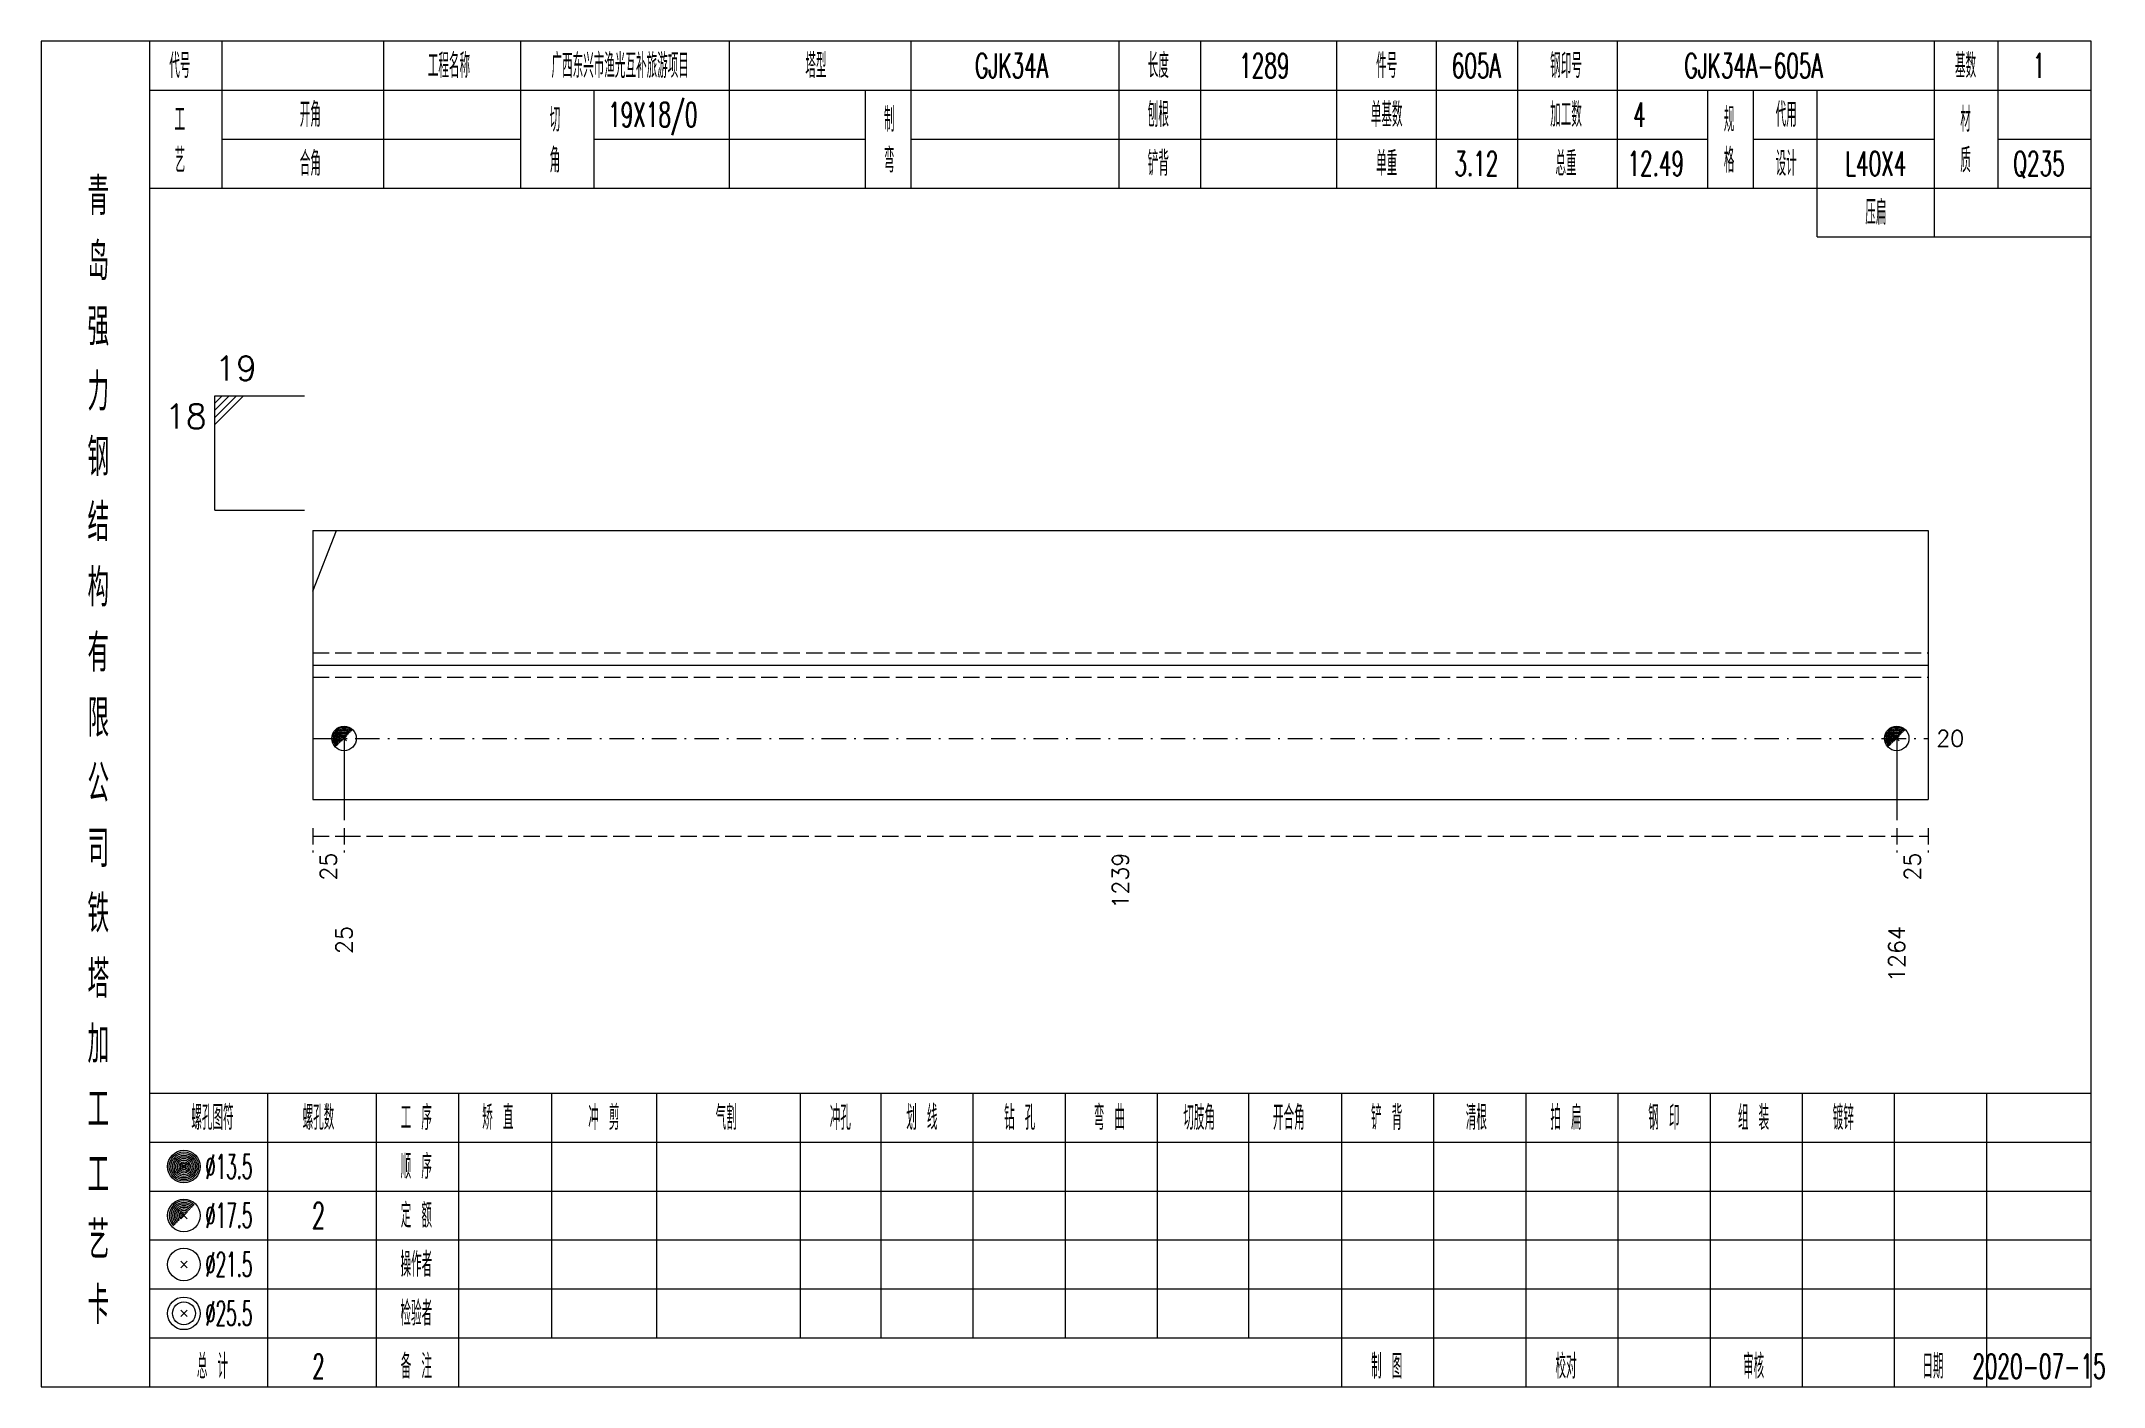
# Model space of a CAD drawing. Extents: x 0 to 2606, y -377 to 6479.
# Drawn here: x 1045.6 to 1298.5, y 3850 to 4015 of the extents above; entities that cross this region are included whole.
import ezdxf
from ezdxf.enums import TextEntityAlignment as Align

# ---------------------------------------------------------------- set-up
doc = ezdxf.new("R2010")
doc.units = 0
doc.header["$MEASUREMENT"] = 0
doc.linetypes.add('一点画线', pattern=[5.2, 3, -1, 0.2, -1])
doc.linetypes.add('虚线', pattern=[2.75, 2, -0.75])
doc.layers.get('0').update_dxf_attribs({"linetype": 'CONTINUOUS', "lineweight": 25})
doc.layers.add('1', color=7, linetype='CONTINUOUS', lineweight=25)
doc.layers.add('4', color=7, linetype='CONTINUOUS', lineweight=25)
doc.styles.get("Standard").update_dxf_attribs({"font": 'simplex.shx', "width": 0.7, "height": 3, "bigfont": 'gbhzfs.shx'})

msp = doc.modelspace()

# ---------------------------------------------------------------- texts
at = {"color": 7, "linetype": 'Continuous', "lineweight": 13}
msp.add_text('19', height=3, dxfattribs=at).set_placement((1066.9, 3972.5), align=Align.BOTTOM_LEFT)
msp.add_text('18', height=3, dxfattribs=at).set_placement((1065.9, 3970.5), align=Align.TOP_RIGHT)
msp.add_text('20', height=2, dxfattribs=at).set_placement((1278, 3929.5), align=Align.MIDDLE_LEFT)
at = {"color": 8, "linetype": 'Continuous', "lineweight": 9}
for s, p in [('25', (1080.82, 3915.5)), ('1239', (1177.95, 3915.5)), ('25', (1275.08, 3915.5))]:
    msp.add_text(s, height=2, rotation=90, dxfattribs=at).set_placement(p, align=Align.MIDDLE_RIGHT)
at = {"layer": '1', "color": 7, "linetype": 'Continuous', "lineweight": 13}
for s, p in [('25', (1082.74, 3906.5)), ('1264', (1273.16, 3906.5))]:
    msp.add_text(s, height=2, rotation=90, dxfattribs=at).set_placement(p, align=Align.MIDDLE_RIGHT)
at = {"layer": '4', "color": 1, "linetype": 'Continuous', "lineweight": 13}
for s, height, width, p in [('代号', 3, 0.6, (1062.6, 4012)), ('工程名称', 3, 0.6, (1095.6, 4012)), ('广西东兴市渔光互补旅游项目', 3, 0.6, (1116.6, 4012)), ('塔型', 3, 0.6, (1140.6, 4012)), ('GJK34A', 3, 0.6, (1164.6, 4012)), ('长度', 3, 0.6, (1182.6, 4012)), ('1289', 3, 0.6, (1195.6, 4012)), ('件号', 3, 0.6, (1210.6, 4012)), ('605A', 3, 0.6, (1221.6, 4012)), ('钢印号', 3, 0.6, (1232.6, 4012)), ('GJK34A-605A', 3, 0.6, (1255.6, 4012)), ('基数', 3, 0.6, (1281.6, 4012)), ('1', 3, 0.6, (1290.6, 4012)), ('工', 3, 0.6, (1062.6, 4005.4)), ('开角', 3, 0.6, (1078.6, 4006)), ('切', 3, 0.6, (1108.6, 4005.4)), ('19X18/0', 3, 0.6, (1120.6, 4006)), ('制', 3, 0.6, (1149.6, 4005.4)), ('刨根', 3, 0.6, (1182.6, 4006)), ('单基数', 3, 0.6, (1210.6, 4006)), ('加工数', 3, 0.6, (1232.6, 4006)), ('4', 3, 0.6, (1241.6, 4006)), ('规', 3, 0.6, (1252.6, 4005.4)), ('代用', 3, 0.6, (1259.6, 4006)), ('材', 3, 0.6, (1281.6, 4005.4)), ('艺', 3, 0.6, (1062.6, 4000.4)), ('合角', 3, 0.6, (1078.6, 4000)), ('角', 3, 0.6, (1108.6, 4000.4)), ('弯', 3, 0.6, (1149.6, 4000.4)), ('铲背', 3, 0.6, (1182.6, 4000)), ('单重', 3, 0.6, (1210.6, 4000)), ('总重', 3, 0.6, (1232.6, 4000)), ('格', 3, 0.6, (1252.6, 4000.4)), ('设计', 3, 0.6, (1259.6, 4000)), ('质', 3, 0.6, (1281.6, 4000.4)), ('3.12', 3, 0.6, (1221.6, 4000)), ('12.49', 3, 0.6, (1243.6, 4000)), ('L40X4', 3, 0.6, (1270.6, 4000)), ('Q235', 3, 0.6, (1290.6, 4000)), ('青', 4.6, 0.8, (1052.6, 3996)), ('压扁', 3, 0.6, (1270.6, 3994)), ('岛', 4.6, 0.8, (1052.6, 3988)), ('强', 4.6, 0.8, (1052.6, 3980)), ('力', 4.6, 0.8, (1052.6, 3972)), ('钢', 4.6, 0.8, (1052.6, 3964)), ('结', 4.6, 0.8, (1052.6, 3956)), ('构', 4.6, 0.8, (1052.6, 3948)), ('有', 4.6, 0.8, (1052.6, 3940)), ('限', 4.6, 0.8, (1052.6, 3932)), ('公', 4.6, 0.8, (1052.6, 3924)), ('司', 4.6, 0.8, (1052.6, 3916)), ('铁', 4.6, 0.8, (1052.6, 3908)), ('塔', 4.6, 0.8, (1052.6, 3900)), ('加', 4.6, 0.8, (1052.6, 3892)), ('工', 4.6, 0.8, (1052.6, 3884)), ('螺孔图符', 3, 0.6, (1066.6, 3883)), ('螺孔数', 3, 0.6, (1079.6, 3883)), ('工 序', 3, 0.6, (1091.6, 3883)), ('矫 直', 3, 0.6, (1101.6, 3883)), ('冲 剪', 3, 0.6, (1114.6, 3883)), ('气割', 3, 0.6, (1129.6, 3883)), ('冲孔', 3, 0.6, (1143.6, 3883)), ('划 线', 3, 0.6, (1153.6, 3883)), ('钻 孔', 3, 0.6, (1165.6, 3883)), ('弯 曲', 3, 0.6, (1176.6, 3883)), ('切肢角', 3, 0.6, (1187.6, 3883)), ('开合角', 3, 0.6, (1198.6, 3883)), ('铲 背', 3, 0.6, (1210.6, 3883)), ('清根', 3, 0.6, (1221.6, 3883)), ('拍 扁', 3, 0.6, (1232.6, 3883)), ('钢 印', 3, 0.6, (1244.6, 3883)), ('组 装', 3, 0.6, (1255.6, 3883)), ('镀锌', 3, 0.6, (1266.6, 3883)), ('工', 4.6, 0.8, (1052.6, 3876)), ('%%C13.5', 3, 0.5, (1068.6, 3877)), ('顺 序', 3, 0.6, (1091.6, 3877)), ('2', 3.2, 0.6, (1079.6, 3871)), ('定 额', 3, 0.6, (1091.6, 3871)), ('艺', 4.6, 0.8, (1052.6, 3868)), ('%%C17.5', 3, 0.5, (1068.6, 3871)), ('%%C21.5', 3, 0.5, (1068.6, 3865)), ('操作者', 3, 0.6, (1091.6, 3865)), ('卡', 4.6, 0.8, (1052.6, 3860)), ('%%C25.5', 3, 0.5, (1068.6, 3859)), ('检验者', 3, 0.6, (1091.6, 3859)), ('总 计', 3, 0.6, (1066.6, 3852.5)), ('2', 3, 0.6, (1079.6, 3852.5)), ('备 注', 3, 0.6, (1091.6, 3852.5)), ('制 图', 3, 0.6, (1210.6, 3852.5)), ('校对', 3, 0.6, (1232.6, 3852.5)), ('审核', 3, 0.6, (1255.6, 3852.5)), ('日期', 3, 0.6, (1277.6, 3852.5)), ('2020-07-15', 3, 0.6, (1290.6, 3852.5))]:
    msp.add_text(s, height=height, dxfattribs=dict(at, width=width)).set_placement(p, align=Align.MIDDLE_CENTER)

# ---------------------------------------------------------------- linework, layer by layer
at = {"color": 7, "linetype": 'Continuous', "lineweight": 13}
for p, q in [((1066.9, 3971.5), (1077.9, 3971.5)), ((1066.9, 3957.5), (1066.9, 3971.5)), ((1067.78, 3971.5), (1066.9, 3970.62)), ((1068.65, 3971.5), (1066.9, 3969.75)), ((1069.53, 3971.5), (1066.9, 3968.88)), ((1070.4, 3971.5), (1066.9, 3968)), ((1066.9, 3957.5), (1077.9, 3957.5)), ((1078.9, 3947.57), (1081.82, 3955)), ((1082.74, 3929.5), (1082.74, 3919.5)), ((1273.16, 3929.5), (1273.16, 3919.5))]:
    msp.add_line(p, q, dxfattribs=at)
at = {"color": 7, "linetype": 'Continuous', "lineweight": 18}
for p, q in [((1078.9, 3955), (1078.9, 3922)), ((1078.9, 3955), (1277, 3955)), ((1277, 3955), (1277, 3922)), ((1078.9, 3938.5), (1277, 3938.5))]:
    msp.add_line(p, q, dxfattribs=at)
at = {"color": 1, "linetype": '虚线', "lineweight": 18}
for p, q in [((1078.9, 3940), (1277, 3940)), ((1078.9, 3937), (1277, 3937))]:
    msp.add_line(p, q, dxfattribs=at)
at = {"color": 3, "linetype": '一点画线', "lineweight": 13}
msp.add_line((1078.9, 3929.5), (1277, 3929.5), dxfattribs=at)
at = {"color": 8, "linetype": '虚线', "lineweight": 9}
for p, q in [((1078.9, 3918.5), (1078.9, 3915.5)), ((1082.74, 3918.5), (1082.74, 3915.5)), ((1082.74, 3918.5), (1082.74, 3915.5)), ((1273.16, 3918.5), (1273.16, 3915.5)), ((1273.16, 3918.5), (1273.16, 3915.5)), ((1277, 3918.5), (1277, 3915.5)), ((1078.9, 3917.5), (1082.74, 3917.5)), ((1082.74, 3917.5), (1273.16, 3917.5)), ((1273.16, 3917.5), (1277, 3917.5))]:
    msp.add_line(p, q, dxfattribs=at)
at = {"layer": '1', "color": 7, "linetype": 'Continuous', "lineweight": 0}
for p, q in [((1082.44, 3929.2), (1083.04, 3929.8)), ((1082.44, 3929.8), (1083.04, 3929.2)), ((1272.86, 3929.2), (1273.46, 3929.8)), ((1272.86, 3929.8), (1273.46, 3929.2))]:
    msp.add_line(p, q, dxfattribs=at)
at = {"layer": '1', "color": 7, "linetype": 'Continuous', "lineweight": 18}
msp.add_line((1078.9, 3922), (1277, 3922), dxfattribs=at)
at = {"layer": '1', "color": 7, "linetype": 'Continuous', "lineweight": 13}
for centre in [(1082.74, 3929.5), (1273.16, 3929.5)]:
    msp.add_circle(centre, 1.5, dxfattribs=at)
for centre, radius in [((1082.74, 3929.5), 1.35), ((1273.16, 3929.5), 1.35), ((1082.74, 3929.5), 1.2), ((1082.74, 3929.5), 1.05), ((1082.74, 3929.5), 0.9), ((1082.74, 3929.5), 0.75), ((1082.74, 3929.5), 0.6), ((1082.74, 3929.5), 0.45), ((1082.74, 3929.5), 0.3), ((1082.74, 3929.5), 0.15), ((1273.16, 3929.5), 1.2), ((1273.16, 3929.5), 1.05), ((1273.16, 3929.5), 0.9), ((1273.16, 3929.5), 0.75), ((1273.16, 3929.5), 0.6), ((1273.16, 3929.5), 0.45), ((1273.16, 3929.5), 0.3), ((1273.16, 3929.5), 0.15)]:
    msp.add_arc(centre, radius, 45, 225, dxfattribs=at)
at = {"layer": '4', "color": 1, "linetype": 'Continuous', "lineweight": 18}
for p, q in [((1058.9, 3850), (1058.9, 4015)), ((1067.8, 3997), (1067.8, 4015)), ((1087.6, 3997), (1087.6, 4015)), ((1104.4, 3997), (1104.4, 4015)), ((1130, 3997), (1130, 4015)), ((1152.3, 3997), (1152.3, 4015)), ((1177.8, 3997), (1177.8, 4015)), ((1187.8, 3997), (1187.8, 4015)), ((1204.5, 3997), (1204.5, 4015)), ((1216.7, 3997), (1216.7, 4015)), ((1226.7, 3997), (1226.7, 4015)), ((1238.9, 3997), (1238.9, 4015)), ((1277.8, 3991), (1277.8, 4015)), ((1285.6, 3997), (1285.6, 4015)), ((1058.9, 4009), (1297, 4009)), ((1113.4, 3997), (1113.4, 4009)), ((1146.7, 3997), (1146.7, 4009)), ((1250, 3997), (1250, 4009)), ((1255.6, 3997), (1255.6, 4009)), ((1263.4, 3991), (1263.4, 4009)), ((1067.8, 4003), (1104.4, 4003)), ((1113.4, 4003), (1146.7, 4003)), ((1152.3, 4003), (1250, 4003)), ((1255.6, 4003), (1277.8, 4003)), ((1285.6, 4003), (1297, 4003)), ((1058.9, 3997), (1297, 3997)), ((1263.4, 3991), (1297, 3991)), ((1058.9, 3886), (1297, 3886)), ((1073.4, 3850), (1073.4, 3886)), ((1086.7, 3850), (1086.7, 3886)), ((1096.8, 3850), (1096.8, 3886)), ((1108.2, 3856), (1108.2, 3886)), ((1121.1, 3856), (1121.1, 3886)), ((1138.7, 3856), (1138.7, 3886)), ((1148.6, 3856), (1148.6, 3886)), ((1159.9, 3856), (1159.9, 3886)), ((1171.2, 3856), (1171.2, 3886)), ((1182.5, 3856), (1182.5, 3886)), ((1193.7, 3856), (1193.7, 3886)), ((1205.1, 3856), (1205.1, 3886)), ((1216.4, 3856), (1216.4, 3886)), ((1227.7, 3856), (1227.7, 3886)), ((1239, 3856), (1239, 3886)), ((1250.3, 3856), (1250.3, 3886)), ((1261.6, 3856), (1261.6, 3886)), ((1272.9, 3856), (1272.9, 3886)), ((1284.2, 3856), (1284.2, 3886)), ((1058.9, 3880), (1297, 3880)), ((1058.9, 3874), (1297, 3874)), ((1058.9, 3868), (1297, 3868)), ((1058.9, 3862), (1297, 3862)), ((1058.9, 3856), (1297, 3856)), ((1205.1, 3850), (1205.1, 3856)), ((1216.4, 3850), (1216.4, 3856)), ((1227.7, 3850), (1227.7, 3856)), ((1239, 3850), (1239, 3856)), ((1250.3, 3850), (1250.3, 3856)), ((1261.6, 3850), (1261.6, 3856)), ((1272.9, 3850), (1272.9, 3856)), ((1284.2, 3850), (1284.2, 3856))]:
    msp.add_line(p, q, dxfattribs=at)
at = {"layer": '4', "color": 7, "linetype": 'Continuous', "lineweight": 13}
for p, q in [((1062.9, 3876.8), (1063.3, 3877.2)), ((1063.3, 3876.8), (1062.9, 3877.2)), ((1062.7, 3864.6), (1063.5, 3865.4)), ((1063.5, 3864.6), (1062.7, 3865.4)), ((1062.7, 3858.6), (1063.5, 3859.4)), ((1063.5, 3858.6), (1062.7, 3859.4))]:
    msp.add_line(p, q, dxfattribs=at)
at = {"layer": '4', "color": 7, "linetype": 'Continuous', "lineweight": 0}
for p, q in [((1062.7, 3870.6), (1063.5, 3871.4)), ((1062.7, 3871.4), (1063.5, 3870.6))]:
    msp.add_line(p, q, dxfattribs=at)
at = {"layer": '4', "color": 1, "linetype": 'Continuous', "lineweight": 18}
msp.add_lwpolyline([(1045.6, 4015), (1045.6, 3850), (1297, 3850), (1297, 4015)], close=True, dxfattribs=at)
at = {"layer": '4', "color": 7, "linetype": 'Continuous', "lineweight": 13}
for centre, radius in [((1063.1, 3877), 2), ((1063.1, 3877), 1.8), ((1063.1, 3877), 1.6), ((1063.1, 3877), 1.4), ((1063.1, 3877), 1.2), ((1063.1, 3877), 1), ((1063.1, 3877), 0.8), ((1063.1, 3877), 0.6), ((1063.1, 3877), 0.4), ((1063.1, 3877), 0.2), ((1063.1, 3871), 2), ((1063.1, 3865), 2), ((1063.1, 3859), 2), ((1063.1, 3859), 1.4)]:
    msp.add_circle(centre, radius, dxfattribs=at)
for radius in [1.8, 1.6, 1.4, 1.2, 1, 0.8, 0.6, 0.4, 0.2]:
    msp.add_arc((1063.1, 3871), radius, 45, 225, dxfattribs=at)

msp.set_redraw_order([(e.dxf.handle, doc.entitydb.next_handle()) for e in msp.query("TEXT MTEXT ATTDEF DIMENSION ARC_DIMENSION")])  # texts and dimensions are drawn at this point

doc.saveas('drawing.dxf')
